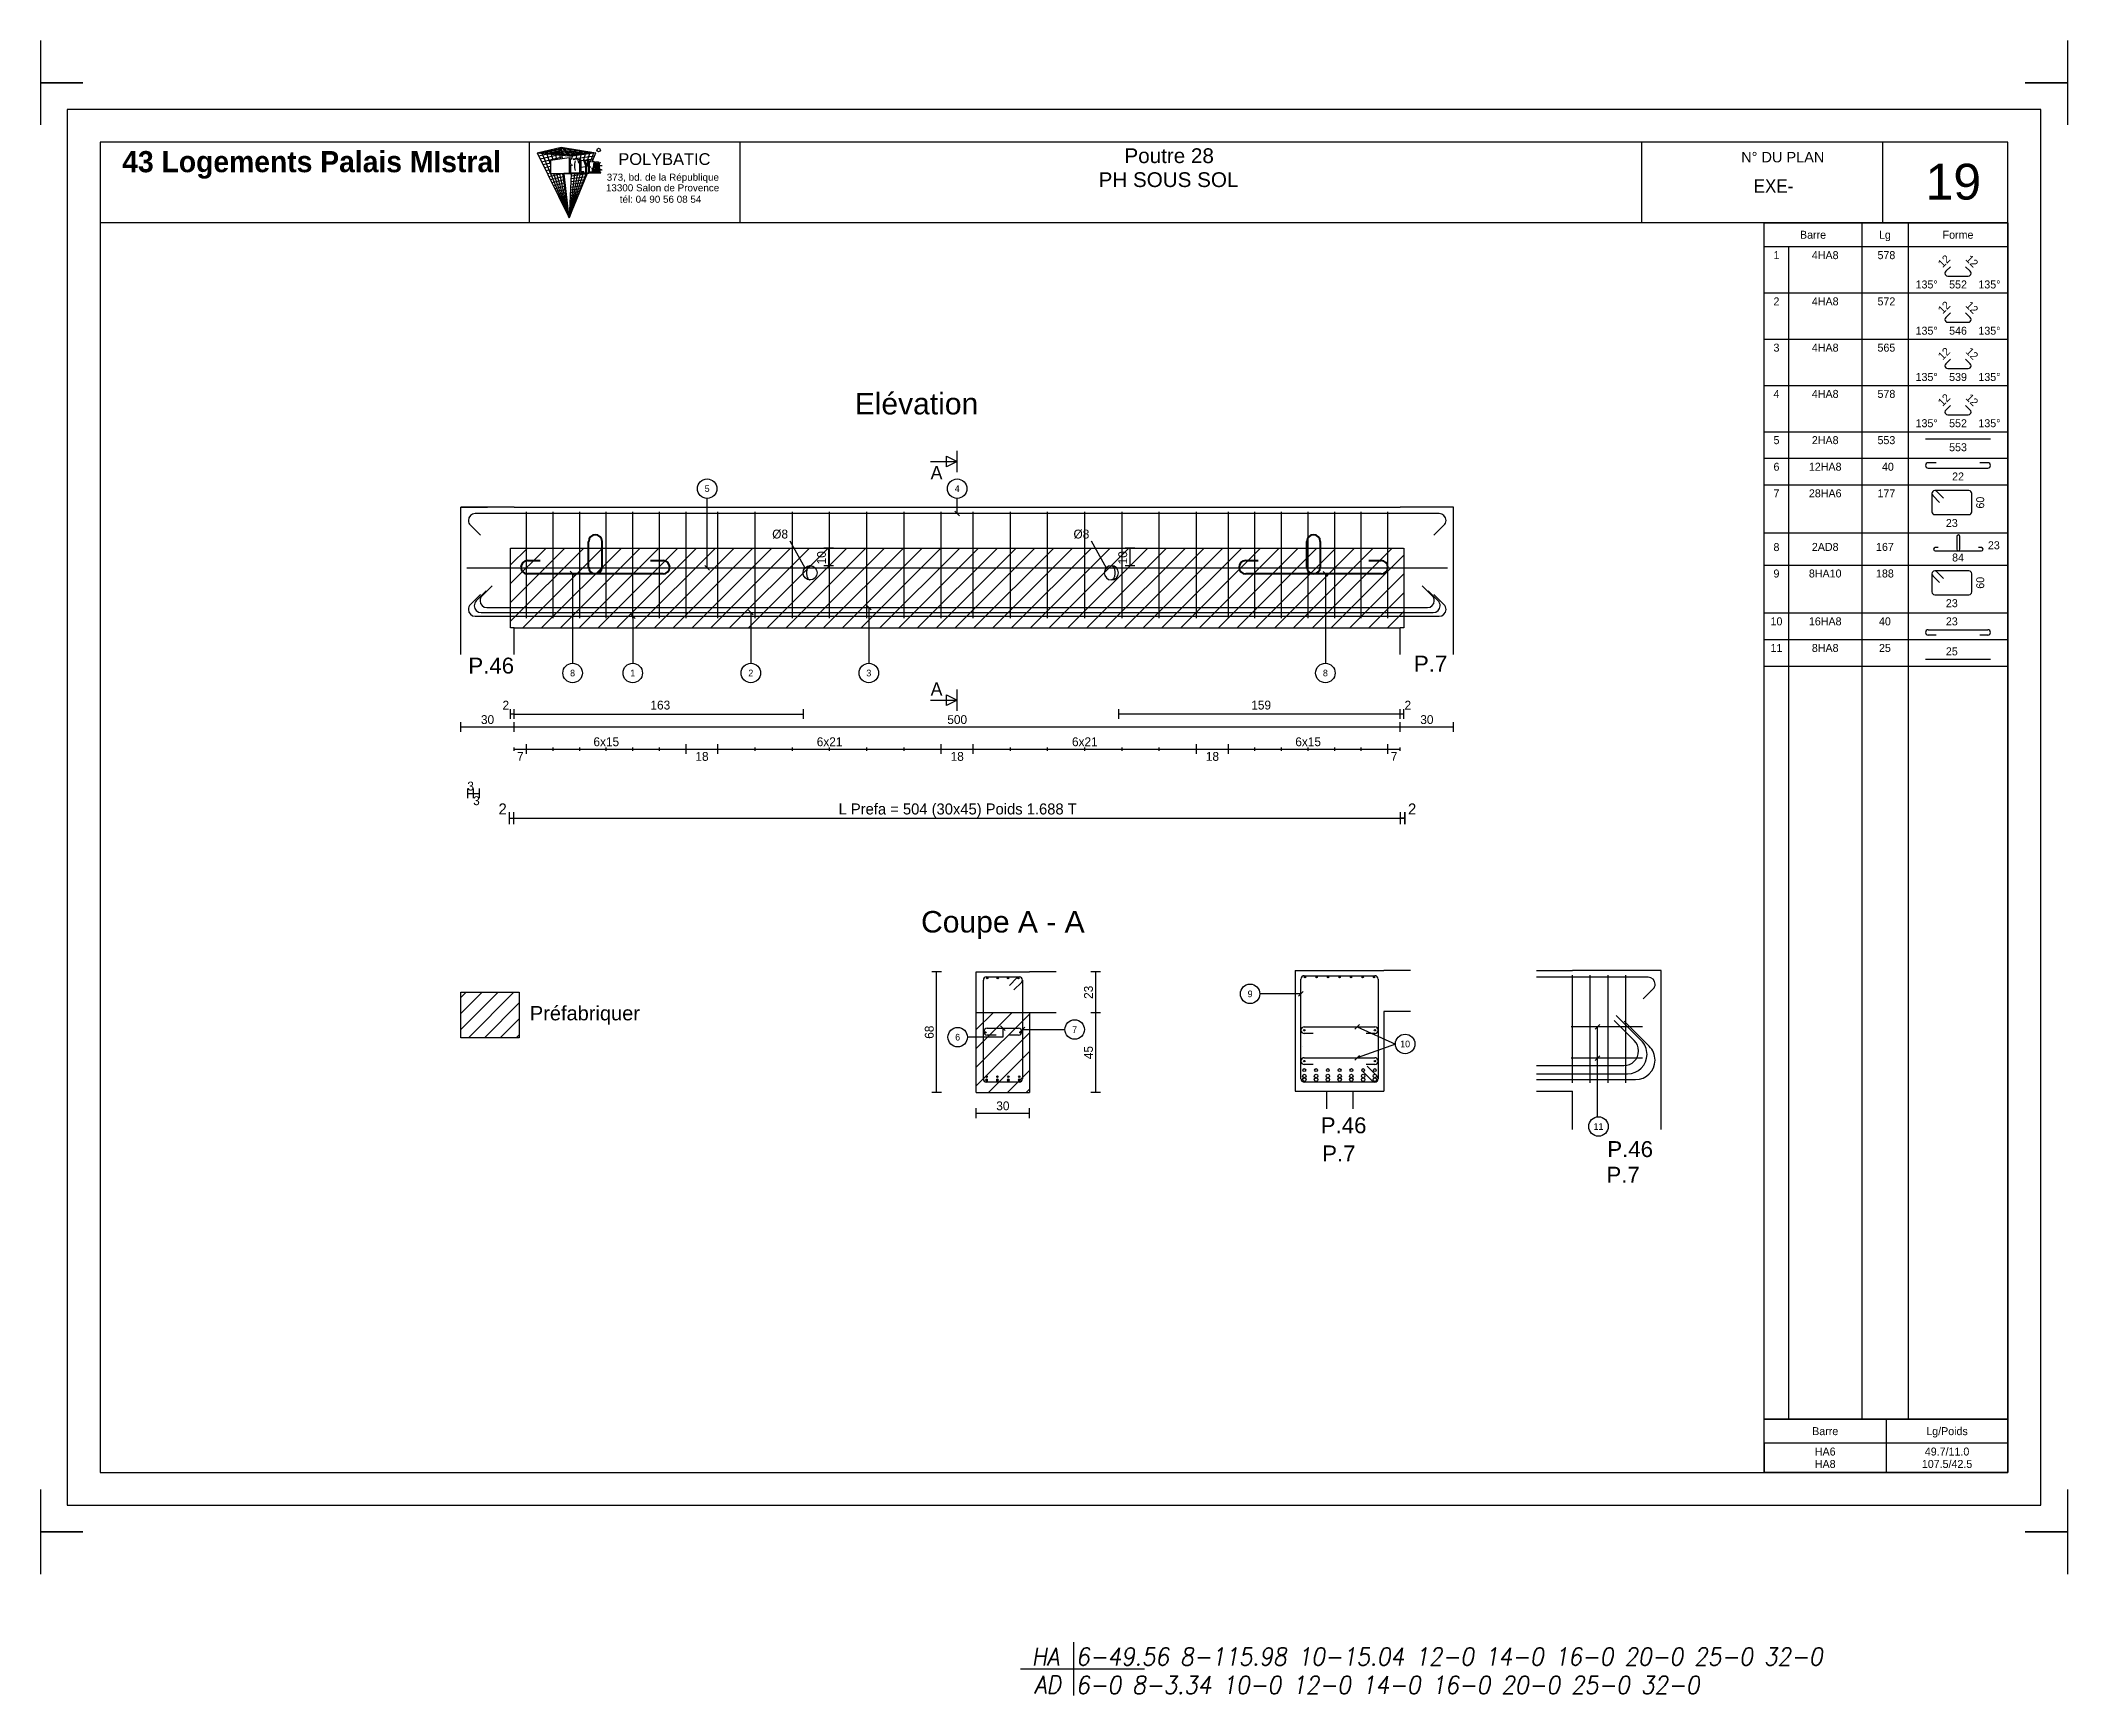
# Model space of a CAD drawing. Extents: x -12912 to 27386, y 1818 to 8189.
# Drawn here: x 9005 to 10148, y 3076 to 4009 of the extents above; entities that cross this region are included whole.
import ezdxf
from ezdxf.enums import TextEntityAlignment as Align

# ---------------------------------------------------------------- set-up
doc = ezdxf.new("R2010")
doc.units = 0
doc.header["$MEASUREMENT"] = 0
doc.linetypes.add('CONTINUE', pattern=[0])
doc.linetypes.add('MEDIUM_DASH', pattern=[0.5, 0.35, -0.15])
doc.layers.get('0').update_dxf_attribs({"linetype": 'CONTINUOUS'})
for name, color, linetype in [('1', 7, 'CONTINUOUS'), ('104', 7, 'CONTINUOUS'), ('173', 7, 'CONTINUOUS'), ('5', 7, 'CONTINUOUS'), ('6', 7, 'CONTINUOUS'), ('7', 7, 'CONTINUOUS'), ('GO-CARTOUCHE', 7, 'CONTINUOUS'), ('GO-TEXTE', 9, 'CONTINUOUS'), ('PYC-HACHURE', 7, 'CONTINUOUS'), ('RDC COFFRAGE', 7, 'CONTINUOUS'), ('STR_TXT', 102, 'CONTINUOUS')]:
    doc.layers.add(name, color=color, linetype=linetype)
doc.layers.add('PYC- HACHURES', color=7, linetype='CONTINUOUS', lineweight=18)
doc.styles.add('ARIAL', font='ARIAL.TTF')
doc.styles.add('Tableau', font='romans.shx', dxfattribs={"width": 0.9, "oblique": 10})
doc.styles.add('TEXTEBA', font='ARIAL.TTF')

msp = doc.modelspace()

# ---------------------------------------------------------------- texts
at = {"style": 'ARIAL'}
for s, height, p in [('Elévation', 12.1293, (9498.837, 3804.465)), ('Coupe A - A', 12.12935, (9547.588, 3512.178)), ('Préfabriquer', 8.08623, (9311.768, 3460.605))]:
    msp.add_text(s, height=height, dxfattribs=at).set_placement(p, align=Align.MIDDLE_CENTER)
for s, p in [('P.46', (9245.992, 3661.187)), ('P.7', (9779.516, 3662.26)), ('P.46', (9726.926, 3401.844)), ('P.7', (9727.724, 3385.965)), ('P.46', (9888.602, 3388.414)), ('P.7', (9888.115, 3373.96))]:
    msp.add_text(s, height=8.9847, dxfattribs=at).set_placement(p, align=Align.TOP_LEFT)
at = {"layer": '104', "color": 104}
msp.add_text('A', height=7.5, dxfattribs=at).set_placement((9506.821, 3769.295), align=Align.TOP_LEFT)
msp.add_text('A', height=7.5, dxfattribs=at).set_placement((9506.821, 3639.734))
at = {"layer": '173', "color": 173}
for s, p in [('Barre', (10004.695, 3899.748)), ('Lg', (10045.257, 3899.748)), ('Forme', (10086.507, 3899.748)), ('Barre', (10011.57, 3224.812)), ('Lg/Poids', (10080.32, 3224.812))]:
    msp.add_text(s, height=4.5, dxfattribs=at).set_placement(p, align=Align.MIDDLE_CENTER)
for s, p in [('1', (9984.07, 3890.498)), ('4HA8', (10011.57, 3890.498)), (' 578', (10045.257, 3890.498)), ('552', (10086.507, 3873.959)), ('2', (9984.07, 3864.406)), ('4HA8', (10011.57, 3864.406)), (' 572', (10045.257, 3864.406)), ('546', (10086.507, 3847.867)), ('3', (9984.07, 3838.314)), ('4HA8', (10011.57, 3838.314)), (' 565', (10045.257, 3838.314)), ('539', (10086.507, 3821.774)), ('4', (9984.07, 3812.221)), ('4HA8', (10011.57, 3812.221)), (' 578', (10045.257, 3812.221)), ('5', (9984.07, 3786.129)), ('2HA8', (10011.57, 3786.129)), (' 553', (10045.257, 3786.129)), ('552', (10086.507, 3795.682)), ('553', (10086.507, 3782.129)), ('6', (9984.07, 3771.129)), ('12HA8', (10011.57, 3771.129)), ('  40', (10045.257, 3771.129)), ('22', (10086.507, 3765.629)), ('7', (9984.07, 3756.129)), ('28HA6', (10011.57, 3756.129)), (' 177', (10045.257, 3756.129)), ('23', (10083.007, 3739.379)), ('8', (9984.07, 3725.79)), ('2AD8', (10011.57, 3725.899)), ('167', (10045.257, 3725.899)), ('84', (10086.507, 3719.922)), ('23', (10106.715, 3726.837)), ('9', (9984.07, 3710.899)), ('8HA10', (10011.57, 3710.899)), ('188', (10045.257, 3710.899)), ('23', (10083.007, 3694.149)), ('10', (9984.07, 3683.899)), ('16HA8', (10011.57, 3683.899)), ('40', (10045.257, 3683.899)), ('23', (10083.007, 3683.899)), ('11', (9984.07, 3668.899)), ('8HA8', (10011.57, 3668.899)), ('25', (10045.257, 3668.899)), ('25', (10083.007, 3666.986)), ('HA6', (10011.57, 3215.562)), ('49.7/11.0', (10080.32, 3215.562)), ('HA8', (10011.57, 3208.562)), ('107.5/42.5', (10080.32, 3208.562))]:
    msp.add_text(s, height=4.5, dxfattribs=at).set_placement(p, align=Align.TOP_CENTER)
for p in [(10077.823, 3880.899), (10077.823, 3854.807), (10077.823, 3828.715), (10077.823, 3802.622)]:
    msp.add_text('12', height=4.5, rotation=45, dxfattribs=at).set_placement(p)
for p in [(10095.192, 3880.899), (10095.192, 3854.807), (10095.192, 3828.715), (10095.192, 3802.622)]:
    msp.add_text('12', height=4.5, rotation=315, dxfattribs=at).set_placement(p, align=Align.RIGHT)
for p in [(10075.007, 3873.959), (10075.007, 3847.867), (10075.007, 3821.774), (10075.007, 3795.682)]:
    msp.add_text('135°', height=4.5, dxfattribs=at).set_placement(p, align=Align.TOP_RIGHT)
for p in [(10098.007, 3873.959), (10098.007, 3847.867), (10098.007, 3821.774), (10098.007, 3795.682)]:
    msp.add_text('135°', height=4.5, dxfattribs=at).set_placement(p, align=Align.TOP_LEFT)
for p in [(10096.782, 3748.629), (10096.782, 3703.399)]:
    msp.add_text('60', height=4.5, rotation=90, dxfattribs=at).set_placement(p, align=Align.TOP_CENTER)
at = {"layer": '5', "color": 5}
for s, p in [('10', (9447.709, 3717.515)), ('10', (9617.709, 3717.515)), ('23', (9598.373, 3472.378)), ('68', (9508.54, 3449.878)), ('45', (9598.373, 3438.378))]:
    msp.add_text(s, height=5, rotation=90, dxfattribs=at).set_placement(p, align=Align.CENTER)
for s, p in [('30', (9256.821, 3623.729)), ('500', (9521.821, 3623.729)), ('30', (9786.821, 3623.729)), ('6x15', (9323.821, 3611.229)), ('6x21', (9449.821, 3611.229)), ('6x21', (9593.821, 3611.229)), ('6x15', (9719.821, 3611.229)), ('3', (9247.271, 3586.229)), ('30', (9547.588, 3405.842))]:
    msp.add_text(s, height=5, dxfattribs=at).set_placement(p, align=Align.CENTER)
for s, p in [('7', (9275.321, 3607.967)), ('18', (9377.821, 3607.967)), ('18', (9521.821, 3607.967)), ('18', (9665.821, 3607.967)), ('7', (9768.321, 3607.967)), ('3', (9250.571, 3582.967))]:
    msp.add_text(s, height=5, dxfattribs=at).set_placement(p, align=Align.TOP_CENTER)
at = {"layer": '5', "color": 5, "char_height": 5}
for s, insert, attachment_point in [('Ø8', (9417.448, 3733.4), 1), ('Ø8', (9587.448, 3733.4), 1), ('2', (9267.144, 3634.38), 5), ('163', (9354.321, 3634.38), 5), ('159', (9693.321, 3634.38), 5), ('2', (9776.081, 3634.38), 5)]:
    msp.add_mtext(s, dxfattribs=dict(at, insert=insert, attachment_point=attachment_point))
at = {"layer": '6', "color": 6}
for s, p in [('5', (9380.721, 3756.515)), ('4', (9521.821, 3756.515)), ('8', (9304.812, 3652.515)), ('1', (9338.756, 3652.515)), ('2', (9405.365, 3652.515)), ('3', (9471.949, 3652.515)), ('8', (9729.56, 3652.515)), ('9', (9687.076, 3471.505)), ('6', (9522.088, 3447.078)), ('7', (9588.088, 3451.378)), ('10', (9774.549, 3443.242)), ('11', (9883.647, 3396.666))]:
    msp.add_text(s, height=3.75, dxfattribs=at).set_placement(p, align=Align.MIDDLE_CENTER)
at = {"layer": 'GO-CARTOUCHE', "color": 9, "style": 'TEXTEBA'}
for s, p in [('373, bd. de la République', (9324.073, 3930.22)), ('13300 Salon de Provence', (9323.608, 3924.262)), ('tél: 04 90 56 08 54', (9331.436, 3917.789))]:
    msp.add_text(s, height=3.97727, dxfattribs=at).set_placement(p)
at = {"layer": 'GO-CARTOUCHE', "color": 2, "style": 'TEXTEBA'}
msp.add_text('19', height=20.1986, dxfattribs=at).set_placement((10068.171, 3919.597))
at = {"layer": 'GO-CARTOUCHE', "color": 2, "style": 'TEXTEBA', "width": 0.9}
msp.add_text('EXE-', height=7.6364, dxfattribs=at).set_placement((9982.394, 3923.43), align=Align.CENTER)
at = {"layer": 'GO-CARTOUCHE', "insert": (9157.576, 3939.153), "char_height": 11.93182, "attachment_point": 5}
msp.add_mtext('{\\Fbold|c0;43 Logements Palais MIstral}', dxfattribs=at)
at = {"layer": 'GO-TEXTE', "color": 3, "style": 'TEXTEBA'}
msp.add_text('POLYBATIC', height=6.6288, dxfattribs=at).set_placement((9356.618, 3942.44), align=Align.MIDDLE)
at = {"layer": 'GO-TEXTE', "color": 2, "style": 'TEXTEBA'}
for s, height, p in [('Poutre 28', 8.3314, (9616.186, 3940.178)), ('PH SOUS SOL', 8.33139, (9601.595, 3926.664))]:
    msp.add_text(s, height=height, dxfattribs=at).set_placement(p)
at = {"layer": 'GO-TEXTE', "style": 'TEXTEBA'}
msp.add_text('N° DU PLAN', height=5.8564, dxfattribs=at).set_placement((9987.618, 3940.602), align=Align.CENTER)
at = {"layer": 'PYC-HACHURE'}
for s, height, p in [('2', 6.222, (9265.367, 3572.699)), ('L Prefa = 504 (30x45) Poids 1.688 T', 6.22222, (9522.079, 3572.699)), ('2', 6.222, (9778.489, 3572.699))]:
    msp.add_text(s, height=height, dxfattribs=at).set_placement(p, align=Align.CENTER)

# ---------------------------------------------------------------- blocks, each defined once
blk = doc.blocks.new('A$C2346579C')
at = {"layer": '173', "color": 173}
for points in [[(0, 1.9), (0, 1.9)], [(1.9, 3.8), (41.7, 3.8)], [(43.6, 1.9), (43.6, 1.9)], [(6.9, 0), (1.9, 0)], [(41.7, 0), (36.7, 0)]]:
    blk.add_lwpolyline(points, dxfattribs=at)
for centre, start, end in [((1.9, 1.9), 90, 180), ((1.9, 1.9), 180, 270), ((41.7, 1.9), 0, 90), ((41.7, 1.9), 270, 0)]:
    blk.add_arc(centre, 1.9, start, end, dxfattribs=at)
blk = doc.blocks.new('A$C25E25F4E')
at = {"layer": 'RDC COFFRAGE', "color": 5, "linetype": 'CONTINUE', "lineweight": 40, "ltscale": 0.01}
for points in [[(48.5, 3.7), (48.5, 18.3)], [(52.3, 22.1), (52.3, 22.1)], [(56, 18.3), (56, 3.7)], [(10.3, 3.7), (10.3, 3.7)], [(14, 7.5), (21.1, 7.5)], [(83.4, 7.5), (90.5, 7.5)], [(94.3, 3.7), (94.3, 3.7)], [(52.3, 0), (14, 0)], [(90.5, 0), (52.3, 0)]]:
    blk.add_lwpolyline(points, dxfattribs=at)
for centre, start, end in [((52.3, 18.3), 90, 180), ((52.3, 18.3), 0, 90), ((14, 3.7), 90, 180), ((14, 3.7), 180, 270), ((52.3, 3.7), 180, 270), ((52.3, 3.7), 270, 0), ((90.5, 3.7), 0, 90), ((90.5, 3.7), 270, 0)]:
    blk.add_arc(centre, 3.75, start, end, dxfattribs=at)
blk = doc.blocks.new('A$C5E66155F')
at = {"layer": '7', "color": 7}
for points in [[(2.1, 5.2), (2, 4.8)], [(2, 4.8), (2, 4.4)], [(2, 4.4), (2, 4)], [(2, 4), (2, 3.6)], [(2, 3.6), (2, 3.2)], [(2, 3.2), (2.1, 2.8)], [(2.2, 5.5), (2.1, 5.2)], [(2.1, 2.8), (2.2, 2.5)], [(2.3, 6.2), (2.2, 5.9)], [(2.2, 5.9), (2.2, 5.5)], [(2.2, 2.5), (2.2, 2.1)], [(2.2, 2.1), (2.3, 1.8)], [(2.5, 6.5), (2.3, 6.2)], [(2.3, 1.8), (2.5, 1.5)], [(2.6, 6.8), (2.5, 6.5)], [(2.5, 1.5), (2.6, 1.2)], [(2.7, 7.1), (2.6, 6.8)], [(2.6, 1.2), (2.7, 0.9)], [(2.9, 7.3), (2.7, 7.1)], [(2.7, 0.9), (2.9, 0.7)], [(3.1, 7.5), (2.9, 7.3)], [(2.9, 0.7), (3.1, 0.5)], [(3.2, 7.7), (3.1, 7.5)], [(3.1, 0.5), (3.2, 0.3)], [(3.4, 7.8), (3.2, 7.7)], [(3.2, 0.3), (3.4, 0.2)], [(3.6, 7.9), (3.4, 7.8)], [(3.4, 0.2), (3.6, 0.1)], [(3.8, 8), (3.6, 7.9)], [(3.6, 0.1), (3.8, 0)], [(4, 8), (3.8, 8)], [(3.8, 0), (4, 0)]]:
    blk.add_lwpolyline(points, dxfattribs=at)
blk.add_circle((4, 4), 4, dxfattribs=at)
blk = doc.blocks.new('Smallsp')
at = {"layer": 'STR_TXT', "linetype": 'Continuous'}
for points in [[(0, 15), (0, -15)], [(-30, 0), (40, 0)]]:
    blk.add_lwpolyline(points, dxfattribs=at)
at = {"layer": 'STR_TXT', "linetype": 'Continuous', "style": 'Tableau', "oblique": 10, "width": 0.9}
for s, p in [('HA', (-23.6, 1.9)), ('AD', (-22.2, -13.9))]:
    blk.add_text(s, height=10, dxfattribs=at).set_placement(p)
for tag, p in [('SPAD', (1.4, 1.9)), ('SPHA', (1.4, -14.1))]:
    blk.add_attdef(tag, p, '', height=10, dxfattribs=at)

# ---------------------------------------------------------------- hatches: boundary and pattern name
at = {"layer": 'PYC- HACHURES', "lineweight": 15}
h = msp.add_hatch(dxfattribs=at)
h.set_pattern_fill('ANSI31', color=104, scale=60, style=0)
h.set_pattern_definition([(45, (-2841.7045, 2802.576), (-5.303301, 5.303301), [])])
h.paths.add_polyline_path([(9773.821, 3723.015), (9269.821, 3723.015), (9269.821, 3678.015), (9773.821, 3678.015)])
h = msp.add_hatch(dxfattribs=at)
h.set_pattern_fill('ANSI31', color=104, scale=2, style=0)
h.set_pattern_definition([(45, (9447.0456, 4905.013), (-4.490128, 4.490128), [])])
h.paths.add_polyline_path([(9274.652, 3472.44), (9241.731, 3472.44), (9241.731, 3446.788), (9274.652, 3446.788)])
h = msp.add_hatch(dxfattribs=at)
h.set_pattern_fill('ANSI31', color=104, scale=60, style=0)
h.set_pattern_definition([(45, (-2738.8225, 3897.259), (-5.303301, 5.303301), [])])
h.paths.add_polyline_path([(9562.588, 3460.878), (9532.588, 3460.878), (9532.588, 3415.878), (9562.588, 3415.878)])

# ---------------------------------------------------------------- linework, layer by layer
for p, q in [((9004.617, 4009.311), (9004.617, 3985.504)), ((10148.254, 4009.311), (10148.254, 3985.504)), ((10148.254, 4009.311), (10148.254, 3985.504)), ((9004.617, 3985.504), (9004.617, 3961.697)), ((9004.617, 3985.504), (9004.617, 3961.697)), ((9028.424, 3985.504), (9004.617, 3985.504)), ((9004.617, 3985.504), (9028.424, 3985.504)), ((9028.424, 3985.504), (9004.617, 3985.504)), ((9004.617, 3985.504), (9028.424, 3985.504)), ((9028.424, 3985.504), (9004.617, 3985.504)), ((9028.424, 3985.504), (9004.617, 3985.504)), ((9004.617, 3985.504), (9028.424, 3985.504)), ((9028.424, 3985.504), (9004.617, 3985.504)), ((9004.617, 3985.504), (9028.424, 3985.504)), ((9028.424, 3985.504), (9004.617, 3985.504)), ((9028.424, 3985.504), (9004.617, 3985.504)), ((9004.617, 3985.504), (9028.424, 3985.504)), ((9028.424, 3985.504), (9004.617, 3985.504)), ((9004.617, 3985.504), (9028.424, 3985.504)), ((9028.424, 3985.504), (9004.617, 3985.504)), ((9028.424, 3985.504), (9004.617, 3985.504)), ((9004.617, 3985.504), (9028.424, 3985.504)), ((9028.424, 3985.504), (9004.617, 3985.504)), ((9004.617, 3985.504), (9028.424, 3985.504)), ((9028.424, 3985.504), (9004.617, 3985.504)), ((9028.424, 3985.504), (9004.617, 3985.504)), ((9004.617, 3985.504), (9028.424, 3985.504)), ((9028.424, 3985.504), (9004.617, 3985.504)), ((9004.617, 3985.504), (9028.424, 3985.504)), ((9028.424, 3985.504), (9004.617, 3985.504)), ((9028.424, 3985.504), (9004.617, 3985.504)), ((9004.617, 3985.504), (9028.424, 3985.504)), ((9028.424, 3985.504), (9004.617, 3985.504)), ((9004.617, 3985.504), (9028.424, 3985.504)), ((9028.424, 3985.504), (9004.617, 3985.504)), ((9028.424, 3985.504), (9004.617, 3985.504)), ((9004.617, 3985.504), (9004.617, 3961.697)), ((9004.617, 3985.504), (9004.617, 3961.697)), ((9004.617, 3985.504), (9004.617, 3961.697)), ((10124.446, 3985.504), (10148.254, 3985.504)), ((10148.254, 3985.504), (10124.446, 3985.504)), ((10124.446, 3985.504), (10148.254, 3985.504)), ((10148.254, 3985.504), (10124.446, 3985.504)), ((10124.446, 3985.504), (10148.254, 3985.504)), ((10124.446, 3985.504), (10148.254, 3985.504)), ((10148.254, 3985.504), (10124.446, 3985.504)), ((10124.446, 3985.504), (10148.254, 3985.504)), ((10148.254, 3985.504), (10124.446, 3985.504)), ((10124.446, 3985.504), (10148.254, 3985.504)), ((10124.446, 3985.504), (10148.254, 3985.504)), ((10148.254, 3985.504), (10124.446, 3985.504)), ((10124.446, 3985.504), (10148.254, 3985.504)), ((10148.254, 3985.504), (10124.446, 3985.504)), ((10124.446, 3985.504), (10148.254, 3985.504)), ((10124.446, 3985.504), (10148.254, 3985.504)), ((10148.254, 3985.504), (10124.446, 3985.504)), ((10124.446, 3985.504), (10148.254, 3985.504)), ((10148.254, 3985.504), (10124.446, 3985.504)), ((10124.446, 3985.504), (10148.254, 3985.504)), ((10124.446, 3985.504), (10148.254, 3985.504)), ((10148.254, 3985.504), (10124.446, 3985.504)), ((10124.446, 3985.504), (10148.254, 3985.504)), ((10148.254, 3985.504), (10124.446, 3985.504)), ((10124.446, 3985.504), (10148.254, 3985.504)), ((10124.446, 3985.504), (10148.254, 3985.504)), ((10148.254, 3985.504), (10124.446, 3985.504)), ((10124.446, 3985.504), (10148.254, 3985.504)), ((10148.254, 3985.504), (10124.446, 3985.504)), ((10124.446, 3985.504), (10148.254, 3985.504)), ((10124.446, 3985.504), (10148.254, 3985.504)), ((10148.254, 3985.504), (10148.254, 3961.697)), ((10148.254, 3985.504), (10148.254, 3961.697)), ((10148.254, 3985.504), (10148.254, 3961.697)), ((10148.254, 3985.504), (10148.254, 3961.697)), ((10148.254, 3985.504), (10148.254, 3961.697)), ((10148.254, 3985.504), (10148.254, 3961.697)), ((10148.254, 3985.504), (10148.254, 3961.697)), ((10148.254, 3985.504), (10148.254, 3961.697)), ((10148.254, 3985.504), (10148.254, 3961.697)), ((10148.254, 3985.504), (10148.254, 3961.697)), ((9004.617, 3191.811), (9004.617, 3168.004)), ((10148.254, 3191.811), (10148.254, 3168.004)), ((10148.254, 3191.811), (10148.254, 3168.004)), ((9028.424, 3168.004), (9004.617, 3168.004)), ((9004.617, 3168.004), (9028.424, 3168.004)), ((9028.424, 3168.004), (9004.617, 3168.004)), ((9004.617, 3168.004), (9028.424, 3168.004)), ((9028.424, 3168.004), (9004.617, 3168.004)), ((9028.424, 3168.004), (9004.617, 3168.004)), ((9004.617, 3168.004), (9028.424, 3168.004)), ((9028.424, 3168.004), (9004.617, 3168.004)), ((9004.617, 3168.004), (9028.424, 3168.004)), ((9028.424, 3168.004), (9004.617, 3168.004)), ((9028.424, 3168.004), (9004.617, 3168.004)), ((9004.617, 3168.004), (9028.424, 3168.004)), ((9028.424, 3168.004), (9004.617, 3168.004)), ((9004.617, 3168.004), (9028.424, 3168.004)), ((9028.424, 3168.004), (9004.617, 3168.004)), ((9028.424, 3168.004), (9004.617, 3168.004)), ((9004.617, 3168.004), (9028.424, 3168.004)), ((9028.424, 3168.004), (9004.617, 3168.004)), ((9004.617, 3168.004), (9028.424, 3168.004)), ((9028.424, 3168.004), (9004.617, 3168.004)), ((9028.424, 3168.004), (9004.617, 3168.004)), ((9004.617, 3168.004), (9004.617, 3144.197)), ((9004.617, 3168.004), (9028.424, 3168.004)), ((9028.424, 3168.004), (9004.617, 3168.004)), ((9004.617, 3168.004), (9028.424, 3168.004)), ((9028.424, 3168.004), (9004.617, 3168.004)), ((9028.424, 3168.004), (9004.617, 3168.004)), ((9004.617, 3168.004), (9004.617, 3144.197)), ((9004.617, 3168.004), (9028.424, 3168.004)), ((9028.424, 3168.004), (9004.617, 3168.004)), ((9004.617, 3168.004), (9028.424, 3168.004)), ((9028.424, 3168.004), (9004.617, 3168.004)), ((9028.424, 3168.004), (9004.617, 3168.004)), ((9004.617, 3168.004), (9004.617, 3144.197)), ((9004.617, 3168.004), (9004.617, 3144.197)), ((9004.617, 3168.004), (9004.617, 3144.197)), ((10124.446, 3168.004), (10148.254, 3168.004)), ((10148.254, 3168.004), (10124.446, 3168.004)), ((10124.446, 3168.004), (10148.254, 3168.004)), ((10148.254, 3168.004), (10124.446, 3168.004)), ((10124.446, 3168.004), (10148.254, 3168.004)), ((10124.446, 3168.004), (10148.254, 3168.004)), ((10148.254, 3168.004), (10124.446, 3168.004)), ((10124.446, 3168.004), (10148.254, 3168.004)), ((10148.254, 3168.004), (10124.446, 3168.004)), ((10124.446, 3168.004), (10148.254, 3168.004)), ((10124.446, 3168.004), (10148.254, 3168.004)), ((10148.254, 3168.004), (10124.446, 3168.004)), ((10124.446, 3168.004), (10148.254, 3168.004)), ((10148.254, 3168.004), (10124.446, 3168.004)), ((10124.446, 3168.004), (10148.254, 3168.004)), ((10124.446, 3168.004), (10148.254, 3168.004)), ((10148.254, 3168.004), (10124.446, 3168.004)), ((10124.446, 3168.004), (10148.254, 3168.004)), ((10148.254, 3168.004), (10124.446, 3168.004)), ((10124.446, 3168.004), (10148.254, 3168.004)), ((10124.446, 3168.004), (10148.254, 3168.004)), ((10148.254, 3168.004), (10124.446, 3168.004)), ((10124.446, 3168.004), (10148.254, 3168.004)), ((10148.254, 3168.004), (10124.446, 3168.004)), ((10124.446, 3168.004), (10148.254, 3168.004)), ((10124.446, 3168.004), (10148.254, 3168.004)), ((10148.254, 3168.004), (10124.446, 3168.004)), ((10124.446, 3168.004), (10148.254, 3168.004)), ((10148.254, 3168.004), (10124.446, 3168.004)), ((10124.446, 3168.004), (10148.254, 3168.004)), ((10124.446, 3168.004), (10148.254, 3168.004)), ((10148.254, 3168.004), (10148.254, 3144.197)), ((10148.254, 3168.004), (10148.254, 3144.197)), ((10148.254, 3168.004), (10148.254, 3144.197)), ((10148.254, 3168.004), (10148.254, 3144.197)), ((10148.254, 3168.004), (10148.254, 3144.197)), ((10148.254, 3168.004), (10148.254, 3144.197)), ((10148.254, 3168.004), (10148.254, 3144.197)), ((10148.254, 3168.004), (10148.254, 3144.197)), ((10148.254, 3168.004), (10148.254, 3144.197)), ((10148.254, 3168.004), (10148.254, 3144.197))]:
    msp.add_line(p, q)
at = {"color": 7, "linetype": 'Continuous'}
for p, q in [((9730.095, 3416.64), (9730.095, 3406.668)), ((9745.057, 3416.64), (9745.057, 3406.668))]:
    msp.add_line(p, q, dxfattribs=at)
at = {"layer": '1', "color": 1}
for points in [[(9245.121, 3711.915), (9798.521, 3711.915)], [(9252.82, 3696.829), (9247.163, 3691.173)], [(9256.12, 3698.879), (9250.463, 3693.223)], [(9259.42, 3701.729), (9253.763, 3696.073)], [(9789.878, 3696.073), (9784.222, 3701.729)], [(9793.178, 3693.223), (9787.522, 3698.879)], [(9796.478, 3691.173), (9790.822, 3696.829)], [(9246.021, 3688.415), (9246.021, 3688.415)], [(9249.321, 3690.465), (9249.321, 3690.465)], [(9249.921, 3684.515), (9793.721, 3684.515)], [(9252.621, 3693.315), (9252.621, 3693.315)], [(9253.221, 3686.565), (9790.421, 3686.565)], [(9256.521, 3689.415), (9787.121, 3689.415)], [(9791.021, 3693.315), (9791.021, 3693.315)], [(9794.321, 3690.465), (9794.321, 3690.465)], [(9797.621, 3688.415), (9797.621, 3688.415)], [(9903.806, 3445.209), (9892.492, 3456.523)], [(9907.815, 3445.168), (9893.673, 3459.31)], [(9912.315, 3441.918), (9898.173, 3456.06)], [(9536.888, 3450.178), (9536.888, 3450.178)], [(9538.788, 3452.078), (9556.388, 3452.078)], [(9543.788, 3448.278), (9538.788, 3448.278)], [(9556.388, 3448.278), (9551.388, 3448.278)], [(9558.288, 3450.178), (9558.288, 3450.178)], [(9848.678, 3431.04), (9897.937, 3431.04)], [(9906.237, 3439.34), (9906.237, 3439.34)], [(9911.037, 3437.39), (9911.037, 3437.39)], [(9915.537, 3434.14), (9915.537, 3434.14)], [(9848.678, 3426.39), (9900.037, 3426.39)], [(9848.678, 3423.14), (9904.537, 3423.14)]]:
    msp.add_lwpolyline(points, dxfattribs=at)
for centre, radius in [((9537.688, 3449.778), 0.4), ((9557.488, 3449.778), 0.4), ((9538.388, 3424.778), 0.4), ((9538.388, 3423.178), 0.4), ((9538.388, 3422.378), 0.4), ((9544.521, 3424.778), 0.4), ((9544.521, 3423.178), 0.4), ((9544.521, 3422.378), 0.4), ((9550.654, 3424.778), 0.4), ((9550.654, 3423.178), 0.4), ((9550.654, 3422.378), 0.4), ((9556.788, 3424.778), 0.4), ((9556.788, 3423.178), 0.4), ((9556.788, 3422.378), 0.4), ((9717.676, 3425.14), 1), ((9717.676, 3423.14), 1), ((9717.676, 3428.54), 0.8), ((9724.309, 3425.14), 1), ((9724.309, 3423.14), 1), ((9724.309, 3428.54), 0.8), ((9730.943, 3425.14), 1), ((9730.943, 3423.14), 1), ((9730.943, 3428.54), 0.8), ((9737.576, 3425.14), 1), ((9737.576, 3423.14), 1), ((9737.576, 3428.54), 0.8), ((9744.209, 3425.14), 1), ((9744.209, 3423.14), 1), ((9744.209, 3428.54), 0.8), ((9750.843, 3425.14), 1), ((9750.843, 3423.14), 1), ((9750.843, 3428.54), 0.8), ((9757.476, 3425.14), 1), ((9757.476, 3423.14), 1), ((9757.476, 3428.54), 0.8)]:
    msp.add_circle(centre, radius, dxfattribs=at)
for centre, radius, start, end in [((9256.521, 3693.315), 3.9, 135, 180), ((9787.121, 3693.315), 3.9, 0, 45), ((9249.921, 3688.415), 3.9, 135, 180), ((9249.921, 3688.415), 3.9, 180, 270), ((9253.221, 3690.465), 3.9, 135, 180), ((9253.221, 3690.465), 3.9, 180, 270), ((9256.521, 3693.315), 3.9, 180, 270), ((9787.121, 3693.315), 3.9, 270, 0), ((9790.421, 3690.465), 3.9, 270, 0), ((9790.421, 3690.465), 3.9, 0, 45), ((9793.721, 3688.415), 3.9, 270, 0), ((9793.721, 3688.415), 3.9, 0, 45), ((9538.788, 3450.178), 1.9, 90, 180), ((9538.788, 3450.178), 1.9, 180, 270), ((9556.388, 3450.178), 1.9, 0, 90), ((9556.388, 3450.178), 1.9, 270, 0), ((9897.937, 3439.34), 8.3, 0, 45), ((9900.037, 3437.39), 11, 0, 45), ((9897.937, 3439.34), 8.3, 270, 0), ((9900.037, 3437.39), 11, 270, 0), ((9904.537, 3434.14), 11, 270, 0), ((9904.537, 3434.14), 11, 0, 45)]:
    msp.add_arc(centre, radius, start, end, dxfattribs=at)
at = {"layer": '104', "color": 104}
for points in [[(9521.821, 3771.765), (9515.821, 3768.765), (9515.821, 3774.765), (9521.821, 3771.765)], [(9521.821, 3637.265), (9515.821, 3634.265), (9515.821, 3640.265), (9521.821, 3637.265)]]:
    msp.add_lwpolyline(points, close=True, dxfattribs=at)
for points in [[(9521.821, 3765.765), (9521.821, 3777.765)], [(9506.821, 3771.765), (9521.821, 3771.765)], [(9506.821, 3637.265), (9521.821, 3637.265)], [(9521.821, 3631.265), (9521.821, 3643.265)]]:
    msp.add_lwpolyline(points, dxfattribs=at)
at = {"layer": '173', "color": 173}
for p, q in [((9908.482, 3452.929), (9868.262, 3452.929)), ((9908.482, 3435.239), (9868.262, 3435.239))]:
    msp.add_line(p, q, dxfattribs=at)
for points in [[(9977.195, 3906.498), (10114.695, 3906.498), (10114.695, 3231.562), (9977.195, 3231.562), (9977.195, 3906.498)], [(9977.195, 3231.562), (10114.695, 3231.562), (10114.695, 3201.562), (9977.195, 3201.562), (9977.195, 3231.562)]]:
    msp.add_lwpolyline(points, close=True, dxfattribs=at)
for points in [[(10032.195, 3906.498), (10032.195, 3231.562)], [(10058.32, 3906.498), (10058.32, 3231.562)], [(10114.695, 3892.998), (9977.195, 3892.998)], [(9990.945, 3892.998), (9990.945, 3231.562)], [(10079.132, 3878.025), (10079.132, 3878.025)], [(10082.198, 3881.739), (10079.591, 3879.132)], [(10093.424, 3879.132), (10090.816, 3881.739)], [(10093.882, 3878.025), (10093.882, 3878.025)], [(9977.195, 3866.906), (10114.695, 3866.906)], [(10080.698, 3876.459), (10092.317, 3876.459)], [(10082.198, 3855.647), (10079.591, 3853.039)], [(10093.424, 3853.039), (10090.816, 3855.647)], [(10079.132, 3851.932), (10079.132, 3851.932)], [(10080.698, 3850.367), (10092.317, 3850.367)], [(10093.882, 3851.932), (10093.882, 3851.932)], [(9977.195, 3840.814), (10114.695, 3840.814)], [(10079.132, 3825.84), (10079.132, 3825.84)], [(10082.198, 3829.554), (10079.591, 3826.947)], [(10080.698, 3824.274), (10092.317, 3824.274)], [(10093.424, 3826.947), (10090.816, 3829.554)], [(10093.882, 3825.84), (10093.882, 3825.84)], [(9977.195, 3814.721), (10114.695, 3814.721)], [(10079.132, 3799.748), (10079.132, 3799.748)], [(10082.198, 3803.462), (10079.591, 3800.855)], [(10080.698, 3798.182), (10092.317, 3798.182)], [(10093.424, 3800.855), (10090.816, 3803.462)], [(10093.882, 3799.748), (10093.882, 3799.748)], [(9977.195, 3788.629), (10114.695, 3788.629)], [(10068.185, 3784.629), (10104.829, 3784.629)], [(9977.195, 3773.629), (10114.695, 3773.629)], [(10068.185, 3769.629), (10068.185, 3769.629)], [(10074.185, 3771.129), (10069.685, 3771.129)], [(10069.685, 3768.129), (10103.329, 3768.129)], [(10103.329, 3771.129), (10098.829, 3771.129)], [(10104.829, 3769.629), (10104.829, 3769.629)], [(9977.195, 3758.629), (10114.695, 3758.629)], [(10071.732, 3753.759), (10071.732, 3743.499)], [(10071.732, 3753.759), (10071.732, 3753.759)], [(10072.207, 3752.614), (10076.025, 3748.795)], [(10073.352, 3755.379), (10073.352, 3755.379)], [(10092.662, 3755.379), (10073.352, 3755.379)], [(10078.316, 3751.086), (10074.498, 3754.905)], [(10094.282, 3743.499), (10094.282, 3753.759)], [(9793.721, 3742.515), (9249.921, 3742.515)], [(9278.821, 3683.515), (9278.821, 3743.515)], [(9293.821, 3683.515), (9293.821, 3743.515)], [(9308.821, 3683.515), (9308.821, 3743.515)], [(9323.821, 3683.515), (9323.821, 3743.515)], [(9338.821, 3683.515), (9338.821, 3743.515)], [(9353.821, 3683.515), (9353.821, 3743.515)], [(9368.821, 3683.515), (9368.821, 3743.515)], [(9386.821, 3683.515), (9386.821, 3743.515)], [(9407.821, 3683.515), (9407.821, 3743.515)], [(9428.821, 3683.515), (9428.821, 3743.515)], [(9449.821, 3683.515), (9449.821, 3743.515)], [(9470.821, 3683.515), (9470.821, 3743.515)], [(9491.821, 3683.515), (9491.821, 3743.515)], [(9512.821, 3683.515), (9512.821, 3743.515)], [(9530.821, 3683.515), (9530.821, 3743.515)], [(9551.821, 3683.515), (9551.821, 3743.515)], [(9572.821, 3683.515), (9572.821, 3743.515)], [(9593.821, 3683.515), (9593.821, 3743.515)], [(9614.821, 3683.515), (9614.821, 3743.515)], [(9635.821, 3683.515), (9635.821, 3743.515)], [(9656.821, 3683.515), (9656.821, 3743.515)], [(9674.821, 3683.515), (9674.821, 3743.515)], [(9689.821, 3683.515), (9689.821, 3743.515)], [(9704.821, 3683.515), (9704.821, 3743.515)], [(9719.821, 3683.515), (9719.821, 3743.515)], [(9734.821, 3683.515), (9734.821, 3743.515)], [(9749.821, 3683.515), (9749.821, 3743.515)], [(9764.821, 3683.515), (9764.821, 3743.515)], [(10073.352, 3741.879), (10092.662, 3741.879)], [(9246.021, 3738.615), (9246.021, 3738.615)], [(9247.163, 3735.857), (9252.82, 3730.2)], [(9790.822, 3730.2), (9796.478, 3735.857)], [(9797.621, 3738.615), (9797.621, 3738.615)], [(9977.195, 3731.629), (10114.695, 3731.629)], [(9977.195, 3731.629), (10114.695, 3731.629)], [(10085.747, 3729.457), (10085.747, 3722.318)], [(10087.62, 3722.318), (10087.62, 3729.457)], [(10072.684, 3722.318), (10072.684, 3722.318)], [(10075.393, 3723.254), (10073.621, 3723.254)], [(10073.621, 3721.381), (10086.684, 3721.381)], [(10086.684, 3721.381), (10099.747, 3721.381)], [(10099.747, 3723.254), (10097.975, 3723.254)], [(10100.684, 3722.318), (10100.684, 3722.318)], [(9977.195, 3713.399), (10114.695, 3713.399)], [(9977.195, 3713.399), (10114.695, 3713.399)], [(9977.195, 3713.399), (10114.695, 3713.399)], [(9977.195, 3713.399), (10114.695, 3713.399)], [(9977.195, 3713.399), (10114.695, 3713.399)], [(10071.732, 3708.529), (10071.732, 3698.269)], [(10071.732, 3708.529), (10071.732, 3708.529)], [(10072.207, 3707.384), (10076.025, 3703.565)], [(10073.352, 3710.149), (10073.352, 3710.149)], [(10092.662, 3710.149), (10073.352, 3710.149)], [(10078.316, 3705.856), (10074.498, 3709.675)], [(10094.282, 3698.269), (10094.282, 3708.529)], [(10073.352, 3696.649), (10092.662, 3696.649)], [(9977.195, 3686.399), (10114.695, 3686.399)], [(9977.195, 3686.399), (10114.695, 3686.399)], [(9977.195, 3686.399), (10114.695, 3686.399)], [(9977.195, 3686.399), (10114.695, 3686.399)], [(9977.195, 3686.399), (10114.695, 3686.399)], [(9977.195, 3686.399), (10114.695, 3686.399)], [(9977.195, 3686.399), (10114.695, 3686.399)], [(9977.195, 3686.399), (10114.695, 3686.399)], [(9977.195, 3686.399), (10114.695, 3686.399)], [(9977.195, 3686.399), (10114.695, 3686.399)], [(9977.195, 3671.399), (10114.695, 3671.399)], [(10068.185, 3675.399), (10068.185, 3675.399)], [(10069.685, 3676.899), (10103.329, 3676.899)], [(10074.185, 3673.899), (10069.685, 3673.899)], [(10103.329, 3673.899), (10098.829, 3673.899)], [(10104.829, 3675.399), (10104.829, 3675.399)], [(10068.185, 3660.399), (10104.829, 3660.399)], [(9977.195, 3656.399), (10114.695, 3656.399)], [(9977.195, 3656.399), (10114.695, 3656.399)], [(9536.588, 3423.478), (9536.588, 3479.278)], [(9538.388, 3481.078), (9556.788, 3481.078)], [(9551.272, 3476.308), (9555.515, 3480.55)], [(9558.061, 3478.005), (9553.818, 3473.762)], [(9556.788, 3481.078), (9556.788, 3481.078)], [(9558.588, 3479.278), (9558.588, 3423.478)], [(9558.588, 3479.278), (9558.588, 3479.278)], [(9715.776, 3423.64), (9715.776, 3479.84)], [(9717.676, 3481.74), (9757.476, 3481.74)], [(9724.309, 3481.74), (9724.309, 3481.74)], [(9730.943, 3481.74), (9730.943, 3481.74)], [(9737.576, 3481.74), (9737.576, 3481.74)], [(9744.209, 3481.74), (9744.209, 3481.74)], [(9750.843, 3481.74), (9750.843, 3481.74)], [(9757.476, 3481.74), (9757.476, 3481.74)], [(9759.376, 3479.84), (9759.376, 3423.64)], [(9759.376, 3479.84), (9759.376, 3479.84)], [(9911.737, 3480.94), (9848.678, 3480.94)], [(9869.037, 3421.34), (9869.037, 3482.14)], [(9879.037, 3421.34), (9879.037, 3482.14)], [(9889.037, 3421.34), (9889.037, 3482.14)], [(9899.037, 3421.34), (9899.037, 3482.14)], [(9915.637, 3477.04), (9915.637, 3477.04)], [(9908.838, 3468.626), (9914.495, 3474.282)], [(9716.45, 3441.951), (9716.45, 3441.951)], [(9556.788, 3421.678), (9538.388, 3421.678)], [(9757.476, 3421.74), (9717.676, 3421.74)], [(9724.309, 3421.74), (9724.309, 3421.74)], [(9730.943, 3421.74), (9730.943, 3421.74)], [(9737.576, 3421.74), (9737.576, 3421.74)], [(9744.209, 3421.74), (9744.209, 3421.74)], [(9750.476, 3427.953), (9756.133, 3422.297)], [(9750.843, 3421.74), (9750.843, 3421.74)], [(9758.82, 3424.984), (9753.163, 3430.64)], [(10045.945, 3231.562), (10045.945, 3201.562)], [(10114.695, 3218.062), (9977.195, 3218.062)], [(9977.195, 3218.062), (9977.195, 3201.562)]]:
    msp.add_lwpolyline(points, dxfattribs=at)
for centre in [(9538.788, 3480.378), (9544.654, 3480.378), (9550.521, 3480.378), (9556.388, 3480.378), (9718.076, 3480.94), (9724.576, 3480.94), (9731.076, 3480.94), (9737.576, 3480.94), (9744.076, 3480.94), (9750.576, 3480.94), (9757.076, 3480.94), (9717.676, 3451.014), (9757.466, 3451.014), (9717.676, 3433.576), (9757.466, 3433.576)]:
    msp.add_circle(centre, 0.4, dxfattribs=at)
for centre, radius, start, end in [((10080.698, 3878.025), 1.566, 135, 180), ((10080.698, 3878.025), 1.566, 180, 270), ((10092.317, 3878.025), 1.566, 270, 0), ((10092.317, 3878.025), 1.566, 0, 45), ((10080.698, 3851.932), 1.566, 135, 180), ((10080.698, 3851.932), 1.566, 180, 270), ((10092.317, 3851.932), 1.566, 270, 0), ((10092.317, 3851.932), 1.566, 0, 45), ((10080.698, 3825.84), 1.566, 135, 180), ((10080.698, 3825.84), 1.566, 180, 270), ((10092.317, 3825.84), 1.566, 270, 0), ((10092.317, 3825.84), 1.566, 0, 45), ((10080.698, 3799.748), 1.566, 135, 180), ((10080.698, 3799.748), 1.566, 180, 270), ((10092.317, 3799.748), 1.566, 270, 0), ((10092.317, 3799.748), 1.566, 0, 45), ((10069.685, 3769.629), 1.5, 90, 180), ((10069.685, 3769.629), 1.5, 180, 270), ((10103.329, 3769.629), 1.5, 0, 90), ((10103.329, 3769.629), 1.5, 270, 0), ((10073.352, 3753.759), 1.62, 90, 180), ((10073.352, 3753.759), 1.62, 180, 225), ((10073.352, 3753.759), 1.62, 45, 90), ((10092.662, 3753.759), 1.62, 0, 90), ((9249.921, 3738.615), 3.9, 90, 180), ((9793.721, 3738.615), 3.9, 0, 90), ((10073.352, 3743.499), 1.62, 180, 270), ((10092.662, 3743.499), 1.62, 270, 0), ((9249.921, 3738.615), 3.9, 180, 225), ((9793.721, 3738.615), 3.9, 315, 0), ((10086.684, 3729.457), 0.937, 90, 180), ((10086.684, 3729.457), 0.937, 0, 90), ((10073.621, 3722.318), 0.937, 90, 180), ((10073.621, 3722.318), 0.937, 180, 270), ((10086.684, 3722.318), 0.937, 180, 270), ((10086.684, 3722.318), 0.937, 270, 0), ((10099.747, 3722.318), 0.937, 0, 90), ((10099.747, 3722.318), 0.937, 270, 0), ((10073.352, 3708.529), 1.62, 90, 180), ((10073.352, 3708.529), 1.62, 180, 225), ((10073.352, 3708.529), 1.62, 45, 90), ((10092.662, 3708.529), 1.62, 0, 90), ((10073.352, 3698.269), 1.62, 180, 270), ((10092.662, 3698.269), 1.62, 270, 0), ((10069.685, 3675.399), 1.5, 90, 180), ((10069.685, 3675.399), 1.5, 180, 270), ((10103.329, 3675.399), 1.5, 0, 90), ((10103.329, 3675.399), 1.5, 270, 0), ((9538.388, 3479.278), 1.8, 90, 180), ((9556.788, 3479.278), 1.8, 90, 135), ((9556.788, 3479.278), 1.8, 0, 90), ((9556.788, 3479.278), 1.8, 315, 0), ((9717.676, 3479.84), 1.9, 90, 180), ((9757.476, 3479.84), 1.9, 0, 90), ((9911.737, 3477.04), 3.9, 0, 90), ((9911.737, 3477.04), 3.9, 315, 0), ((9538.388, 3423.478), 1.8, 180, 270), ((9556.788, 3423.478), 1.8, 270, 0), ((9717.676, 3423.64), 1.9, 180, 270), ((9757.476, 3423.64), 1.9, 225, 270), ((9757.476, 3423.64), 1.9, 270, 0), ((9757.476, 3423.64), 1.9, 0, 45)]:
    msp.add_arc(centre, radius, start, end, dxfattribs=at)
at = {"layer": '5', "color": 5}
for p, q in [((9427.419, 3727.141), (9435.907, 3711.755)), ((9597.419, 3727.141), (9605.907, 3711.755)), ((9271.821, 3629.371), (9269.821, 3629.371)), ((9271.821, 3629.371), (9434.821, 3629.371)), ((9434.821, 3632.121), (9434.821, 3626.621)), ((9612.821, 3632.121), (9612.821, 3626.621)), ((9771.821, 3629.371), (9612.821, 3629.371)), ((9773.821, 3629.371), (9771.821, 3629.371))]:
    msp.add_line(p, q, dxfattribs=at)
for points in [[(9452.1, 3723.015), (9446.6, 3723.015)], [(9449.35, 3713.015), (9449.35, 3723.015)], [(9622.1, 3723.015), (9616.6, 3723.015)], [(9619.35, 3713.015), (9619.35, 3723.015)], [(9452.1, 3713.015), (9446.6, 3713.015)], [(9622.1, 3713.015), (9616.6, 3713.015)], [(9269.821, 3626.621), (9269.821, 3632.121)], [(9271.821, 3626.621), (9271.821, 3632.121)], [(9771.821, 3626.621), (9771.821, 3632.121)], [(9773.821, 3626.621), (9773.821, 3632.121)], [(9241.821, 3619.348), (9241.821, 3624.848)], [(9241.821, 3622.098), (9271.821, 3622.098)], [(9271.821, 3619.348), (9271.821, 3624.848)], [(9271.821, 3622.098), (9771.821, 3622.098)], [(9771.821, 3619.348), (9771.821, 3624.848)], [(9771.821, 3622.098), (9801.821, 3622.098)], [(9801.821, 3619.348), (9801.821, 3624.848)], [(9271.821, 3608.681), (9271.821, 3610.515)], [(9271.821, 3609.598), (9278.821, 3609.598)], [(9278.821, 3606.848), (9278.821, 3612.348)], [(9278.821, 3608.681), (9278.821, 3610.515)], [(9278.821, 3609.598), (9293.821, 3609.598)], [(9278.821, 3609.598), (9368.821, 3609.598)], [(9293.821, 3608.681), (9293.821, 3610.515)], [(9293.821, 3609.598), (9308.821, 3609.598)], [(9308.821, 3608.681), (9308.821, 3610.515)], [(9308.821, 3609.598), (9323.821, 3609.598)], [(9323.821, 3608.681), (9323.821, 3610.515)], [(9323.821, 3609.598), (9338.821, 3609.598)], [(9338.821, 3608.681), (9338.821, 3610.515)], [(9338.821, 3609.598), (9353.821, 3609.598)], [(9353.821, 3608.681), (9353.821, 3610.515)], [(9353.821, 3609.598), (9368.821, 3609.598)], [(9368.821, 3606.848), (9368.821, 3612.348)], [(9368.821, 3608.681), (9368.821, 3610.515)], [(9368.821, 3609.598), (9386.821, 3609.598)], [(9386.821, 3606.848), (9386.821, 3612.348)], [(9386.821, 3608.681), (9386.821, 3610.515)], [(9386.821, 3609.598), (9407.821, 3609.598)], [(9386.821, 3609.598), (9512.821, 3609.598)], [(9407.821, 3608.681), (9407.821, 3610.515)], [(9407.821, 3609.598), (9428.821, 3609.598)], [(9428.821, 3608.681), (9428.821, 3610.515)], [(9428.821, 3609.598), (9449.821, 3609.598)], [(9449.821, 3608.681), (9449.821, 3610.515)], [(9449.821, 3609.598), (9470.821, 3609.598)], [(9470.821, 3608.681), (9470.821, 3610.515)], [(9470.821, 3609.598), (9491.821, 3609.598)], [(9491.821, 3608.681), (9491.821, 3610.515)], [(9491.821, 3609.598), (9512.821, 3609.598)], [(9512.821, 3606.848), (9512.821, 3612.348)], [(9512.821, 3608.681), (9512.821, 3610.515)], [(9512.821, 3609.598), (9530.821, 3609.598)], [(9530.821, 3606.848), (9530.821, 3612.348)], [(9530.821, 3608.681), (9530.821, 3610.515)], [(9530.821, 3609.598), (9551.821, 3609.598)], [(9530.821, 3609.598), (9656.821, 3609.598)], [(9551.821, 3608.681), (9551.821, 3610.515)], [(9551.821, 3609.598), (9572.821, 3609.598)], [(9572.821, 3608.681), (9572.821, 3610.515)], [(9572.821, 3609.598), (9593.821, 3609.598)], [(9593.821, 3608.681), (9593.821, 3610.515)], [(9593.821, 3609.598), (9614.821, 3609.598)], [(9614.821, 3608.681), (9614.821, 3610.515)], [(9614.821, 3609.598), (9635.821, 3609.598)], [(9635.821, 3608.681), (9635.821, 3610.515)], [(9635.821, 3609.598), (9656.821, 3609.598)], [(9656.821, 3606.848), (9656.821, 3612.348)], [(9656.821, 3608.681), (9656.821, 3610.515)], [(9656.821, 3609.598), (9674.821, 3609.598)], [(9674.821, 3606.848), (9674.821, 3612.348)], [(9674.821, 3608.681), (9674.821, 3610.515)], [(9674.821, 3609.598), (9689.821, 3609.598)], [(9674.821, 3609.598), (9764.821, 3609.598)], [(9689.821, 3608.681), (9689.821, 3610.515)], [(9689.821, 3609.598), (9704.821, 3609.598)], [(9704.821, 3608.681), (9704.821, 3610.515)], [(9704.821, 3609.598), (9719.821, 3609.598)], [(9719.821, 3608.681), (9719.821, 3610.515)], [(9719.821, 3609.598), (9734.821, 3609.598)], [(9734.821, 3608.681), (9734.821, 3610.515)], [(9734.821, 3609.598), (9749.821, 3609.598)], [(9749.821, 3608.681), (9749.821, 3610.515)], [(9749.821, 3609.598), (9764.821, 3609.598)], [(9764.821, 3606.848), (9764.821, 3612.348)], [(9764.821, 3608.681), (9764.821, 3610.515)], [(9764.821, 3609.598), (9771.821, 3609.598)], [(9771.821, 3608.681), (9771.821, 3610.515)], [(9245.621, 3581.848), (9245.621, 3587.348)], [(9245.621, 3584.598), (9248.921, 3584.598)], [(9248.921, 3581.848), (9248.921, 3587.348)], [(9248.921, 3584.598), (9252.221, 3584.598)], [(9252.221, 3581.848), (9252.221, 3587.348)], [(9512.921, 3483.878), (9507.421, 3483.878)], [(9510.171, 3415.878), (9510.171, 3483.878)], [(9602.754, 3483.878), (9597.254, 3483.878)], [(9600.004, 3460.878), (9600.004, 3483.878)], [(9912.737, 3473.29), (9912.737, 3473.29)], [(9602.754, 3460.878), (9597.254, 3460.878)], [(9600.004, 3415.878), (9600.004, 3460.878)], [(9512.921, 3415.878), (9507.421, 3415.878)], [(9602.754, 3415.878), (9597.254, 3415.878)], [(9532.588, 3401.461), (9532.588, 3406.961)], [(9532.588, 3404.211), (9562.588, 3404.211)], [(9562.588, 3401.461), (9562.588, 3406.961)]]:
    msp.add_lwpolyline(points, dxfattribs=at)
at = {"layer": '6', "color": 6}
for points in [[(9380.721, 3711.915), (9380.721, 3751.015)], [(9520.495, 3743.841), (9523.147, 3741.189)], [(9521.821, 3742.515), (9521.821, 3751.015)], [(9306.138, 3707.386), (9303.486, 3710.038)], [(9304.812, 3708.712), (9304.812, 3658.015)], [(9379.395, 3713.241), (9382.047, 3710.589)], [(9730.886, 3707.139), (9728.235, 3709.79)], [(9729.56, 3708.464), (9729.56, 3658.015)], [(9340.082, 3683.189), (9337.43, 3685.841)], [(9338.756, 3684.515), (9338.756, 3658.015)], [(9406.691, 3685.239), (9404.039, 3687.891)], [(9405.365, 3686.565), (9405.365, 3658.015)], [(9473.275, 3688.089), (9470.623, 3690.741)], [(9471.949, 3689.415), (9471.949, 3658.015)], [(9715.776, 3471.505), (9692.576, 3471.505)], [(9714.45, 3470.179), (9717.102, 3472.831)], [(9748.782, 3454.239), (9746.13, 3451.588)], [(9884.365, 3454.239), (9881.714, 3451.588)], [(9547.588, 3447.078), (9527.588, 3447.078)], [(9548.914, 3450.752), (9546.262, 3453.403)], [(9547.588, 3452.078), (9547.588, 3447.078)], [(9559.914, 3452.703), (9557.262, 3450.052)], [(9558.588, 3451.378), (9582.588, 3451.378)], [(9769.05, 3443.155), (9747.419, 3435.476)], [(9747.456, 3452.914), (9769.05, 3443.155)], [(9883.039, 3402.132), (9883.039, 3452.929)], [(9748.782, 3436.802), (9746.13, 3434.15)], [(9884.365, 3436.565), (9881.714, 3433.914)]]:
    msp.add_lwpolyline(points, dxfattribs=at)
for centre in [(9380.721, 3756.515), (9521.821, 3756.515), (9304.812, 3652.515), (9338.756, 3652.515), (9405.365, 3652.515), (9471.949, 3652.515), (9729.56, 3652.515), (9687.076, 3471.505), (9588.088, 3451.378), (9522.088, 3447.078), (9774.549, 3443.242), (9883.647, 3396.666)]:
    msp.add_circle(centre, 5.5, dxfattribs=at)
at = {"layer": '7', "color": 7, "linetype": 'Continuous'}
for p, q in [((9269.821, 3678.015), (9269.821, 3723.015)), ((9773.821, 3723.015), (9773.821, 3678.015)), ((9271.821, 3678.015), (9269.821, 3678.015)), ((9773.821, 3678.015), (9771.821, 3678.015))]:
    msp.add_line(p, q, dxfattribs=at)
at = {"layer": '7', "color": 7, "linetype": 'MEDIUM_DASH'}
for p, q in [((9269.821, 3723.015), (9773.821, 3723.015)), ((9562.588, 3460.878), (9532.588, 3460.878))]:
    msp.add_line(p, q, dxfattribs=at)
at = {"layer": '7', "color": 7}
for points in [[(9271.821, 3746.015), (9241.821, 3746.015)], [(9241.821, 3663.015), (9241.821, 3746.015)], [(9241.821, 3746.015), (9256.821, 3746.015)], [(9271.821, 3746.015), (9771.821, 3746.015)], [(9801.821, 3746.015), (9771.821, 3746.015)], [(9801.821, 3746.015), (9786.821, 3746.015)], [(9801.821, 3663.015), (9801.821, 3746.015)], [(9241.821, 3663.015), (9241.821, 3678.015)], [(9271.821, 3678.015), (9771.821, 3678.015)], [(9271.821, 3663.015), (9271.821, 3678.015)], [(9771.821, 3663.015), (9771.821, 3678.015)], [(9801.821, 3663.015), (9801.821, 3678.015)], [(9532.588, 3483.878), (9562.588, 3483.878)], [(9532.588, 3415.878), (9532.588, 3483.878)], [(9577.588, 3483.878), (9562.588, 3483.878)], [(9712.576, 3484.64), (9762.576, 3484.64)], [(9712.576, 3484.64), (9712.576, 3416.64)], [(9777.576, 3484.64), (9762.576, 3484.64)], [(9848.678, 3484.64), (9869.037, 3484.64)], [(9919.037, 3484.64), (9869.037, 3484.64)], [(9919.037, 3484.64), (9894.037, 3484.64)], [(9919.037, 3395.056), (9919.037, 3484.64)], [(9577.588, 3460.878), (9562.588, 3460.878)], [(9562.588, 3460.878), (9562.588, 3415.878)], [(9777.576, 3461.64), (9762.576, 3461.64)], [(9762.576, 3461.64), (9762.576, 3416.64)], [(9532.588, 3415.878), (9562.588, 3415.878)], [(9712.576, 3416.64), (9762.576, 3416.64)], [(9848.678, 3416.64), (9869.037, 3416.64)], [(9869.037, 3395.056), (9869.037, 3416.64)], [(9919.037, 3395.056), (9919.037, 3416.64)]]:
    msp.add_lwpolyline(points, dxfattribs=at)
msp.add_lwpolyline([(9241.731, 3472.44), (9274.652, 3472.44), (9274.652, 3446.788), (9241.731, 3446.788)], close=True, dxfattribs=at)
at = {"layer": 'GO-CARTOUCHE', "color": 9, "linetype": 'CONTINUE'}
for p, q in [((9284.9, 3945.98), (9298.293, 3949.095)), ((9284.9, 3945.98), (9304.523, 3944.111)), ((9284.9, 3945.98), (9302.965, 3909.227)), ((9285.721, 3944.31), (9298.506, 3947.283)), ((9286.409, 3945.836), (9299.802, 3948.855)), ((9292.375, 3934.498), (9287.327, 3946.545)), ((9287.327, 3946.545), (9306.957, 3944.451)), ((9289.428, 3945.549), (9302.821, 3948.376)), ((9292.375, 3939.593), (9289.754, 3947.109)), ((9289.754, 3947.109), (9309.392, 3944.791)), ((9292.181, 3947.673), (9311.826, 3945.131)), ((9293.818, 3941.839), (9292.181, 3947.673)), ((9292.447, 3945.261), (9305.839, 3947.897)), ((9295.913, 3942.147), (9294.608, 3948.238)), ((9294.608, 3948.238), (9314.261, 3945.47)), ((9295.466, 3944.974), (9308.857, 3947.418)), ((9297.987, 3942.452), (9297.035, 3948.802)), ((9297.035, 3948.802), (9316.695, 3945.81)), ((9299.053, 3942.609), (9298.293, 3949.095)), ((9298.293, 3949.095), (9317.916, 3945.98)), ((9298.485, 3944.686), (9311.876, 3946.939)), ((9301.503, 3944.399), (9314.894, 3946.46)), ((9303.013, 3944.255), (9316.403, 3946.22)), ((9317.916, 3945.98), (9304.523, 3944.111)), ((9316.695, 3945.81), (9315.003, 3941.302)), ((9315.83, 3940.853), (9317.916, 3945.98)), ((9286.542, 3942.639), (9298.718, 3945.471)), ((9287.363, 3940.969), (9298.93, 3943.658)), ((9288.184, 3939.298), (9292.375, 3940.273)), ((9289.005, 3937.628), (9292.375, 3938.411)), ((9289.826, 3935.957), (9292.375, 3936.55)), ((9290.647, 3934.287), (9292.375, 3934.689)), ((9291.469, 3932.617), (9298.073, 3934.151)), ((9302.965, 3943.184), (9292.375, 3941.627)), ((9292.375, 3941.627), (9292.375, 3934.151)), ((9292.375, 3934.151), (9303.588, 3934.774)), ((9303.47, 3934.17), (9292.375, 3934.151)), ((9302.965, 3909.227), (9292.52, 3934.151)), ((9302.965, 3909.227), (9294.273, 3934.151)), ((9302.965, 3909.227), (9295.974, 3934.151)), ((9302.965, 3909.227), (9297.626, 3934.151)), ((9302.965, 3909.227), (9299.23, 3934.151)), ((9302.965, 3909.227), (9300.044, 3934.151)), ((9304.708, 3942.912), (9302.965, 3943.184)), ((9302.965, 3943.184), (9302.965, 3934.169)), ((9302.965, 3909.227), (9313.249, 3934.509)), ((9312.443, 3934.481), (9302.965, 3909.227)), ((9310.818, 3934.424), (9302.965, 3909.227)), ((9309.17, 3934.367), (9302.965, 3909.227)), ((9307.498, 3934.309), (9302.965, 3909.227)), ((9305.801, 3934.25), (9302.965, 3909.227)), ((9304.08, 3934.19), (9302.965, 3909.227)), ((9303.47, 3934.17), (9306.602, 3934.285)), ((9303.588, 3939.556), (9303.588, 3942.456)), ((9304.38, 3942.332), (9303.588, 3942.456)), ((9303.588, 3939.556), (9304.215, 3939.507)), ((9304.44, 3938.865), (9303.588, 3938.931)), ((9303.588, 3938.931), (9303.588, 3934.774)), ((9303.588, 3934.774), (9311.094, 3934.774)), ((9304.027, 3933.012), (9313.159, 3934.287)), ((9304.754, 3939.174), (9304.44, 3938.865)), ((9304.523, 3944.111), (9304.471, 3942.949)), ((9304.957, 3942.596), (9317.236, 3944.31)), ((9305.156, 3942.253), (9307.123, 3942.539)), ((9305.872, 3939.581), (9305.834, 3938.728)), ((9305.834, 3938.728), (9305.893, 3937.436)), ((9306.011, 3940.631), (9305.872, 3939.581)), ((9305.893, 3937.436), (9306.181, 3935.97)), ((9306.238, 3941.468), (9306.011, 3940.631)), ((9306.602, 3934.285), (9307.163, 3934.305)), ((9306.957, 3944.451), (9306.734, 3942.485)), ((9307.206, 3934.307), (9313.95, 3934.553)), ((9307.877, 3941.765), (9307.514, 3942.348)), ((9308.821, 3942.269), (9307.669, 3942.099)), ((9308.121, 3941.066), (9307.877, 3941.765)), ((9308.309, 3940.058), (9308.121, 3941.066)), ((9308.818, 3934.773), (9313.965, 3934.774)), ((9308.821, 3934.774), (9308.821, 3942.275)), ((9309.444, 3942.171), (9308.821, 3942.269)), ((9309.392, 3944.791), (9308.851, 3942.264)), ((9309.444, 3935.397), (9309.444, 3942.171)), ((9309.444, 3941.654), (9311.005, 3941.869)), ((9309.444, 3941.654), (9309.444, 3935.397)), ((9309.444, 3937.932), (9312.274, 3938.18)), ((9309.444, 3935.397), (9311.094, 3935.392)), ((9309.444, 3935.397), (9311.094, 3935.397)), ((9310.984, 3941.93), (9312.274, 3938.18)), ((9311.541, 3941.843), (9310.984, 3941.93)), ((9311.005, 3941.869), (9312.274, 3938.18)), ((9311.826, 3945.131), (9311.034, 3941.923)), ((9311.094, 3934.774), (9311.094, 3935.397)), ((9311.094, 3934.774), (9312.278, 3934.774)), ((9311.217, 3941.894), (9316.557, 3942.639)), ((9311.541, 3941.843), (9312.569, 3938.856)), ((9313.294, 3941.569), (9311.715, 3941.337)), ((9312.274, 3934.774), (9312.274, 3938.18)), ((9312.274, 3935.392), (9312.278, 3934.774)), ((9312.278, 3934.774), (9312.897, 3934.774)), ((9313.294, 3941.569), (9312.569, 3938.856)), ((9313.789, 3941.492), (9312.897, 3938.156)), ((9312.897, 3934.782), (9312.901, 3938.168)), ((9312.897, 3934.774), (9312.897, 3938.156)), ((9312.901, 3938.168), (9313.771, 3941.423)), ((9314.261, 3945.47), (9313.033, 3941.531)), ((9313.789, 3941.492), (9313.294, 3941.569)), ((9313.771, 3941.423), (9313.956, 3941.451)), ((9313.956, 3941.466), (9313.775, 3941.439)), ((9313.95, 3934.78), (9319.347, 3934.78)), ((9313.951, 3934.553), (9320.791, 3934.772)), ((9313.956, 3934.774), (9313.956, 3941.466)), ((9315.163, 3941.277), (9313.956, 3941.466)), ((9313.956, 3934.774), (9315.277, 3934.774)), ((9315.095, 3940.846), (9314.392, 3940.956)), ((9314.392, 3938.332), (9314.392, 3940.956)), ((9314.392, 3938.332), (9314.961, 3938.288)), ((9314.392, 3937.895), (9314.927, 3937.853)), ((9314.392, 3935.21), (9314.392, 3937.895)), ((9314.392, 3935.21), (9315.143, 3935.21)), ((9315.519, 3934.987), (9315.27, 3934.78)), ((9315.27, 3934.78), (9316.125, 3934.78)), ((9315.697, 3935.372), (9315.519, 3934.987)), ((9315.577, 3940.927), (9315.877, 3940.969)), ((9316.885, 3941.008), (9315.628, 3940.823)), ((9315.654, 3937.513), (9315.734, 3937.261)), ((9315.8, 3935.866), (9315.697, 3935.372)), ((9315.734, 3937.261), (9315.812, 3936.78)), ((9315.831, 3936.312), (9315.8, 3935.866)), ((9315.812, 3936.78), (9315.831, 3936.312)), ((9316.193, 3935.246), (9316.137, 3934.78)), ((9316.256, 3935.771), (9316.193, 3935.246)), ((9316.309, 3936.208), (9316.256, 3935.771)), ((9316.359, 3936.627), (9316.309, 3936.208)), ((9316.41, 3937.049), (9316.359, 3936.627)), ((9316.436, 3937.268), (9316.41, 3937.049)), ((9316.453, 3937.412), (9316.436, 3937.268)), ((9316.467, 3937.528), (9316.453, 3937.412)), ((9316.5, 3937.799), (9316.467, 3937.528)), ((9316.567, 3938.359), (9316.5, 3937.799)), ((9316.64, 3938.973), (9316.567, 3938.359)), ((9316.823, 3936.831), (9316.576, 3934.78)), ((9316.885, 3941.008), (9316.64, 3938.973)), ((9316.823, 3936.831), (9317.259, 3936.798)), ((9316.875, 3937.265), (9317.038, 3938.626)), ((9316.875, 3937.265), (9317.206, 3937.239)), ((9317.195, 3940.959), (9316.885, 3941.008)), ((9317.038, 3938.626), (9317.206, 3937.239)), ((9317.195, 3940.959), (9317.942, 3934.78)), ((9317.222, 3940.736), (9317.943, 3940.842)), ((9317.259, 3936.798), (9317.504, 3934.774)), ((9317.272, 3940.321), (9317.943, 3940.401)), ((9317.284, 3940.227), (9318.348, 3940.338)), ((9317.943, 3940.842), (9317.943, 3940.401)), ((9319.189, 3940.648), (9317.943, 3940.842)), ((9317.943, 3940.401), (9318.348, 3940.338)), ((9318.348, 3934.78), (9318.348, 3940.338)), ((9318.784, 3940.27), (9319.189, 3940.206)), ((9318.784, 3934.78), (9318.784, 3940.27)), ((9318.784, 3940.171), (9319.189, 3940.206)), ((9318.784, 3934.78), (9319.347, 3934.78)), ((9319.189, 3940.206), (9319.189, 3940.648)), ((9319.347, 3940.623), (9319.189, 3940.572)), ((9319.347, 3940.623), (9319.347, 3934.779)), ((9319.783, 3940.555), (9319.347, 3940.623)), ((9319.347, 3934.779), (9319.783, 3934.774)), ((9319.783, 3940.555), (9319.783, 3934.774)), ((9319.783, 3940.35), (9320.771, 3940.442)), ((9319.925, 3937.573), (9319.95, 3936.953)), ((9319.95, 3936.953), (9320.009, 3936.385)), ((9320.009, 3936.385), (9320.099, 3935.908)), ((9320.099, 3935.908), (9320.228, 3935.466)), ((9320.228, 3935.466), (9320.431, 3935.053)), ((9321.141, 3938.607), (9320.407, 3938.538)), ((9320.431, 3935.053), (9320.663, 3934.798)), ((9321.122, 3936.397), (9320.458, 3936.335)), ((9321.122, 3936.397), (9321.564, 3936.413)), ((9321.588, 3938.537), (9321.141, 3938.607)), ((9292.29, 3930.946), (9300.204, 3932.785)), ((9293.111, 3929.276), (9300.417, 3930.973)), ((9293.932, 3927.605), (9300.629, 3929.161)), ((9294.753, 3925.935), (9300.842, 3927.349)), ((9295.574, 3924.264), (9301.054, 3925.537)), ((9296.395, 3922.594), (9301.266, 3923.724)), ((9303.602, 3923.498), (9309.082, 3924.264)), ((9303.673, 3925.083), (9309.761, 3925.934)), ((9303.744, 3926.669), (9310.441, 3927.605)), ((9303.815, 3928.255), (9311.121, 3929.275)), ((9303.885, 3929.84), (9311.8, 3930.946)), ((9303.956, 3931.426), (9312.48, 3932.616)), ((9297.216, 3920.923), (9301.479, 3921.912)), ((9298.037, 3919.253), (9301.691, 3920.1)), ((9303.39, 3918.741), (9307.043, 3919.252)), ((9303.461, 3920.326), (9307.723, 3920.923)), ((9303.531, 3921.912), (9308.402, 3922.593))]:
    msp.add_line(p, q, dxfattribs=at)
at = {"layer": 'GO-CARTOUCHE', "linetype": 'Continuous'}
for points in [[(10133.254, 3183.004), (10133.254, 3970.504), (9019.617, 3970.504), (9019.617, 3183.004)], [(10114.695, 3201.562), (10114.695, 3951.945), (9038.176, 3951.945), (9038.176, 3201.562)]]:
    msp.add_lwpolyline(points, close=True, dxfattribs=at)
at = {"layer": 'GO-CARTOUCHE', "color": 9, "linetype": 'CONTINUE'}
for centre in [(9319.505, 3947.53, 70.14), (9319.505, 3947.53, 70.14), (9319.505, 3947.53)]:
    msp.add_circle(centre, 0.997, dxfattribs=at)
at = {"layer": 'GO-TEXTE', "color": 7}
for points in [[(9280.357, 3951.945), (9280.357, 3906.498)], [(9399.263, 3951.945), (9399.263, 3906.498)], [(9907.892, 3951.945), (9907.892, 3906.498)], [(10043.951, 3951.945), (10043.951, 3906.498)], [(10114.695, 3906.498), (9038.176, 3906.498)]]:
    msp.add_lwpolyline(points, dxfattribs=at)
at = {"layer": 'PYC-HACHURE'}
for points in [[(9269.198, 3567.241), (9269.198, 3574.086)], [(9269.198, 3570.664), (9271.687, 3570.664)], [(9269.198, 3570.664), (9774.31, 3570.664)], [(9271.687, 3567.241), (9271.687, 3574.086)], [(9771.821, 3574.086), (9771.821, 3567.241)], [(9774.31, 3570.664), (9771.821, 3570.664)], [(9774.31, 3567.241), (9774.31, 3574.086)], [(9774.31, 3574.086), (9774.31, 3567.241)]]:
    msp.add_lwpolyline(points, dxfattribs=at)

# ---------------------------------------------------------------- block references
at = {"color": 7, "linetype": 'Continuous'}
for p in [(9715.776, 3449.114), (9715.776, 3431.676)]:
    msp.add_blockref('A$C2346579C', p, dxfattribs=at)
at = {"layer": '7', "color": 7, "linetype": 'Continuous'}
for name, p in [('A$C25E25F4E', (9265.362, 3708.464)), ('A$C25E25F4E', (9670.588, 3708.464)), ('A$C5E66155F', (9434.821, 3705.015))]:
    msp.add_blockref(name, p, dxfattribs=at)
at = {"layer": '7', "color": 7, "linetype": 'Continuous', "xscale": -1}
msp.add_blockref('A$C5E66155F', (9612.821, 3705.015), dxfattribs=at)
at = {"layer": 'STR_TXT', "linetype": 'Continuous'}
msp.add_blockref('Smallsp', (9587.474, 3090.709), dxfattribs=at).add_auto_attribs({'SPHA': '6-0 8-3.34 10-0 12-0 14-0 16-0 20-0 25-0 32-0 ', 'SPAD': '6-49.56 8-115.98 10-15.04 12-0 14-0 16-0 20-0 25-0 32-0 '})

msp.set_redraw_order([(e.dxf.handle, doc.entitydb.next_handle()) for e in msp.query("TEXT MTEXT ATTDEF DIMENSION ARC_DIMENSION")])  # texts and dimensions are drawn at this point

doc.saveas('drawing.dxf')
